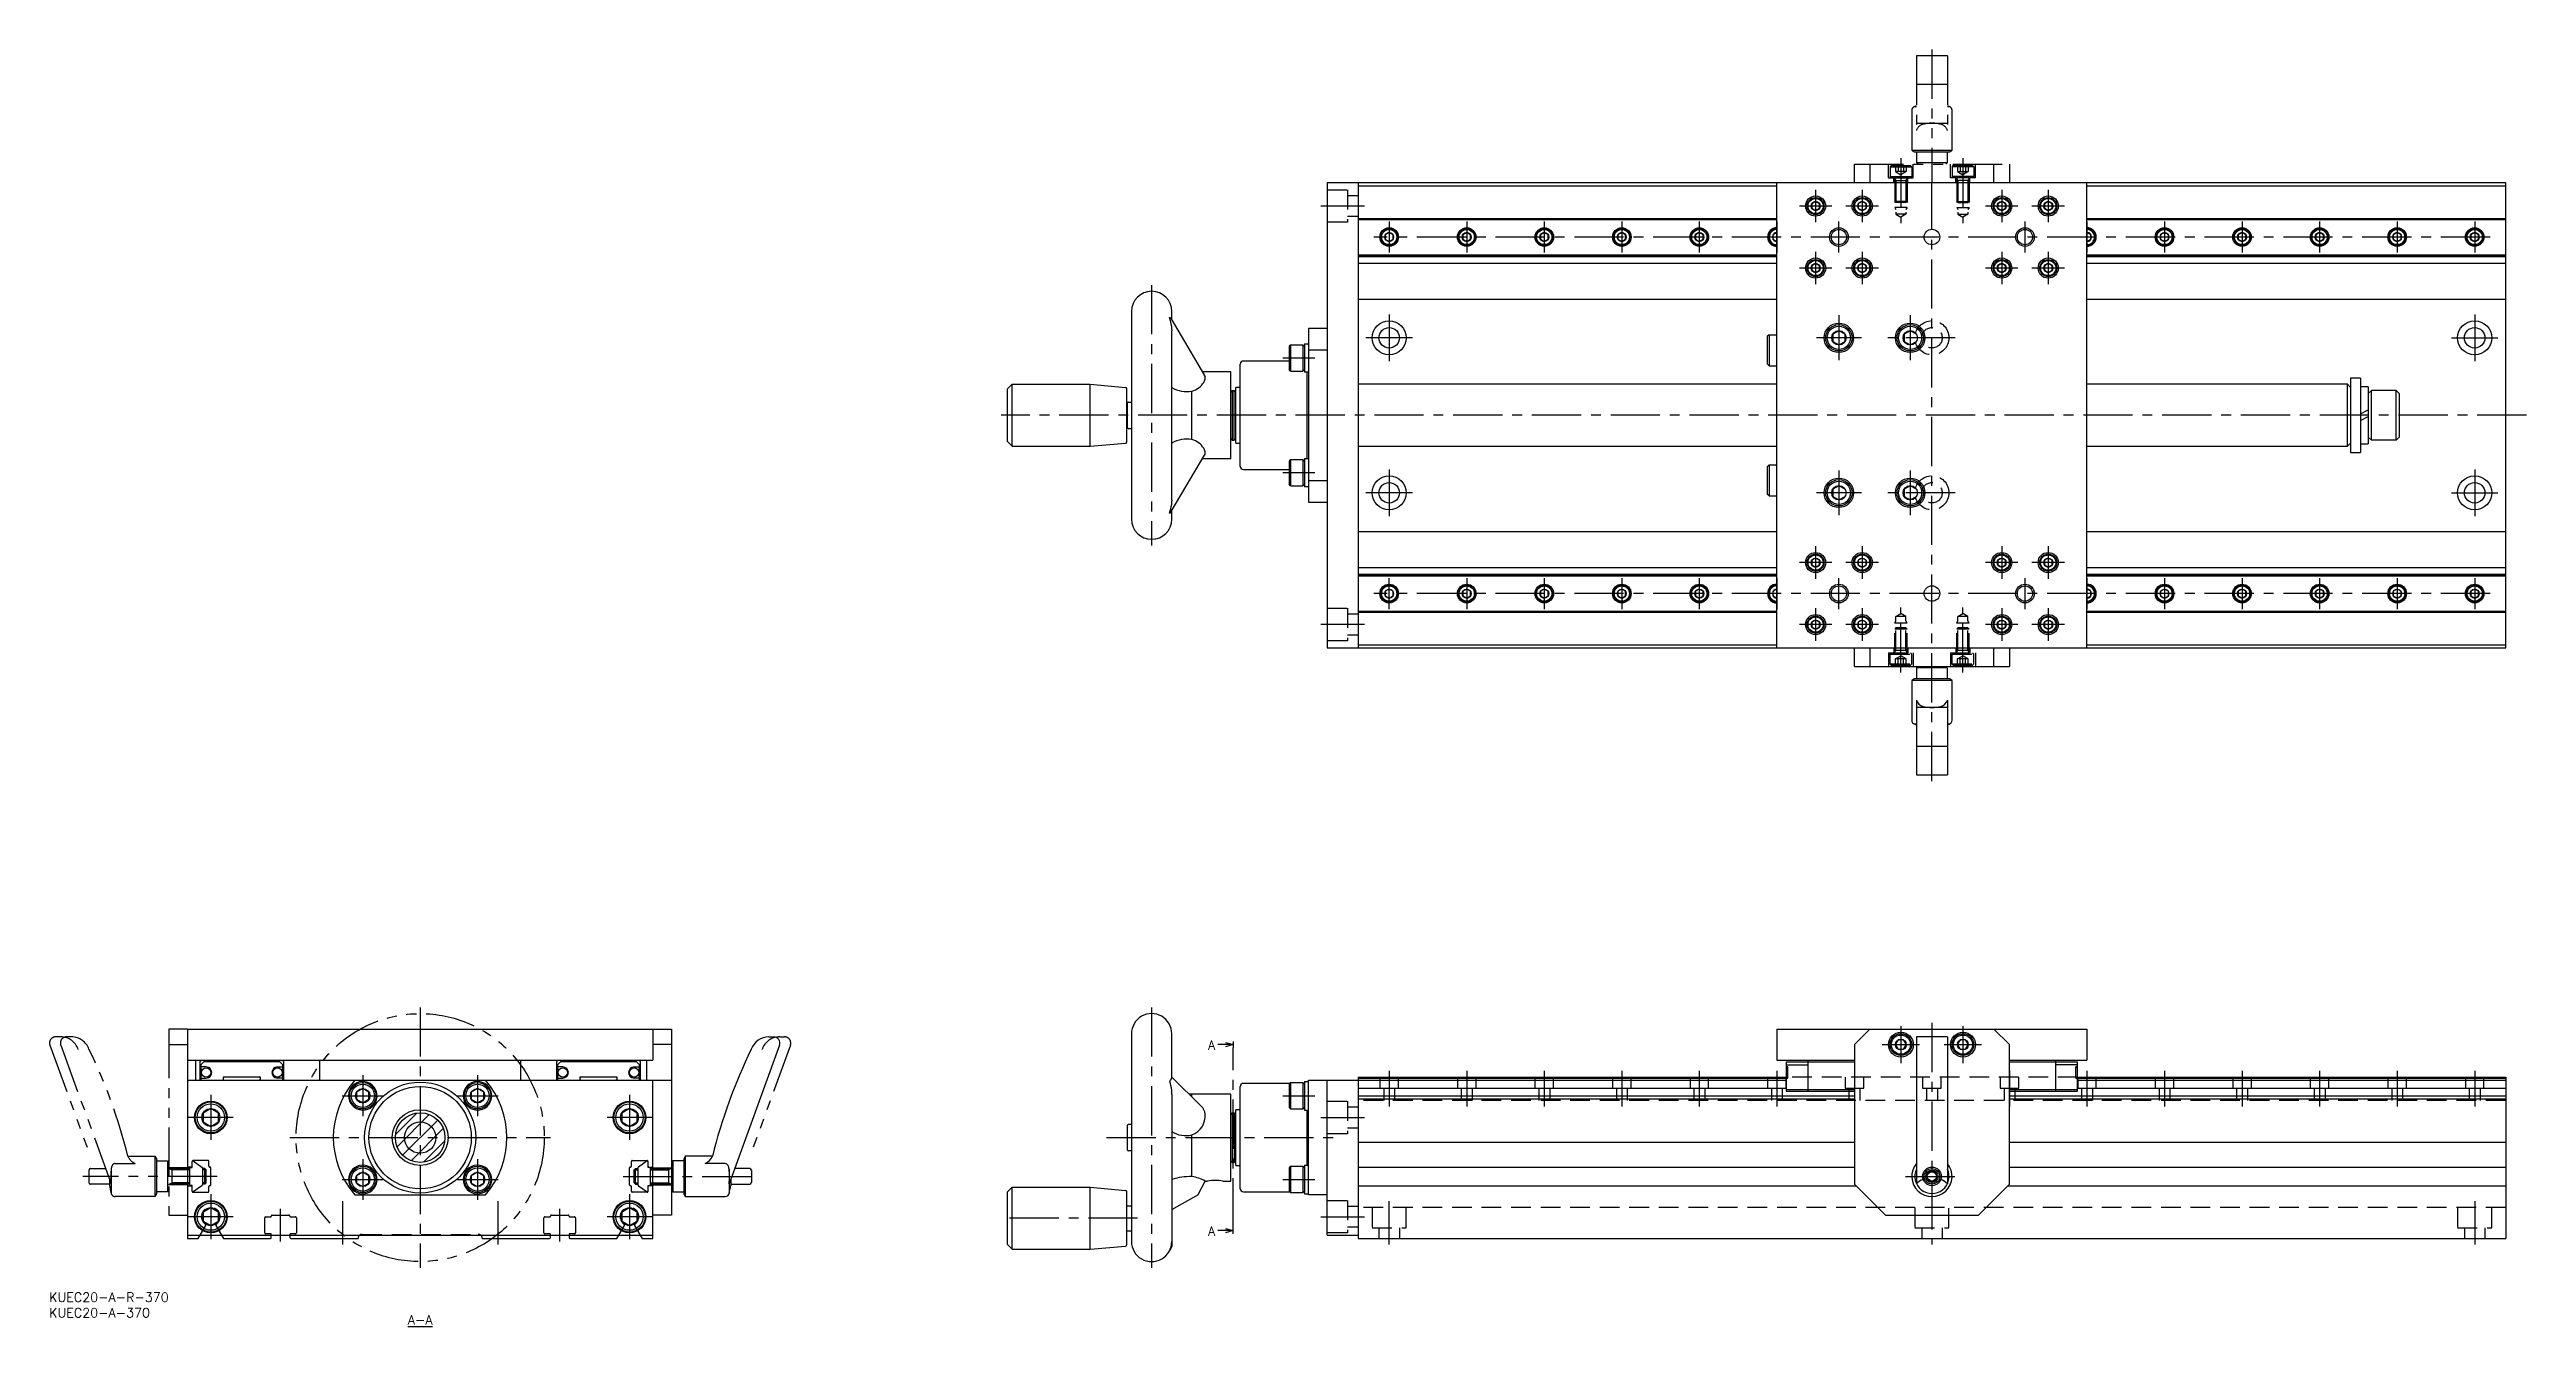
# Model space of a CAD drawing. Extents: x 0 to 799, y -11 to 401.
import ezdxf

# ---------------------------------------------------------------- set-up
doc = ezdxf.new("R2010")
doc.units = 0
doc.header["$LTSCALE"] = 0.5
for name, pattern in [('CENTER', [50.8, 31.75, -6.35, 6.35, -6.35]), ('DASHED', [19.05, 12.7, -6.35]), ('PHANTOM', [63.5, 31.75, -6.35, 6.35, -6.35, 6.35, -6.35])]:
    doc.linetypes.add(name, pattern=pattern)
for name, color, linetype in [('MSM_CENTER', 1, 'CENTER'), ('MSM_CONTINUOUS', 7, 'CONTINUOUS'), ('MSM_DASHED', 4, 'DASHED'), ('MSM_IMAGINARY', 6, 'PHANTOM'), ('MSM_NARROW', 5, 'CONTINUOUS'), ('MSM_PART_NUMBER', 7, 'CONTINUOUS')]:
    doc.layers.add(name, color=color, linetype=linetype)
doc.styles.get("Standard").update_dxf_attribs({"font": 'txt.shx', "height": 3, "bigfont": 'bigfont.shx'})

msp = doc.modelspace()

# ---------------------------------------------------------------- texts
at = {"layer": 'MSM_PART_NUMBER'}
for s, p in [('A', (373.68, 78.35)), ('A', (373.68, 18.35)), ('%%UA-A', (115.63, -10.32))]:
    msp.add_text(s, height=3, dxfattribs=at).set_placement(p)

# ---------------------------------------------------------------- blocks, each defined once
blk = doc.blocks.new('*U2')
at = {"layer": 'MSM_PART_NUMBER'}
blk.add_text('KUEC20-A-R-370', height=3, dxfattribs=at).set_placement((0, -3))
blk = doc.blocks.new('*U3')
at = {"layer": 'MSM_PART_NUMBER'}
blk.add_text('KUEC20-A-370', height=3, dxfattribs=at).set_placement((0, -8))

# ---------------------------------------------------------------- linework, layer by layer
at = {"layer": 'MSM_CENTER'}
for p, q in [((597.08, 366), (597.08, 344.96)), ((617.08, 366), (617.08, 344.96)), ((569.58, 355.75), (569.58, 345.25)), ((584.58, 355.75), (584.58, 345.25)), ((607.08, 165), (607.08, 358)), ((629.58, 355.75), (629.58, 345.25)), ((644.58, 355.75), (644.58, 345.25)), ((424.08, 350.5), (410.08, 350.5)), ((432.08, 345.5), (432.08, 335.5)), ((457.08, 345.5), (457.08, 335.5)), ((482.08, 345.5), (482.08, 335.5)), ((507.08, 345.5), (507.08, 335.5)), ((532.08, 345.5), (532.08, 335.5)), ((557.08, 345.5), (557.08, 335.5)), ((574.83, 350.5), (564.33, 350.5)), ((577.08, 335.5), (577.08, 345.5)), ((589.83, 350.5), (579.33, 350.5)), ((634.83, 350.5), (624.33, 350.5)), ((637.08, 345.5), (637.08, 335.5)), ((649.83, 350.5), (639.33, 350.5)), ((657.08, 345.5), (657.08, 335.5)), ((682.08, 345.5), (682.08, 335.5)), ((707.08, 345.5), (707.08, 335.5)), ((732.08, 345.5), (732.08, 335.5)), ((757.08, 345.5), (757.08, 335.5)), ((782.08, 345.5), (782.08, 335.5)), ((787.08, 340.5), (427.08, 340.5)), ((569.58, 335.75), (569.58, 325.25)), ((584.58, 335.75), (584.58, 325.25)), ((629.58, 335.75), (629.58, 325.25)), ((644.58, 335.75), (644.58, 325.25)), ((574.83, 330.5), (564.33, 330.5)), ((589.83, 330.5), (579.33, 330.5)), ((634.83, 330.5), (624.33, 330.5)), ((649.83, 330.5), (639.33, 330.5)), ((355.48, 325), (355.48, 241)), ((432.08, 315.5), (432.08, 300.5)), ((577.08, 315.25), (577.08, 300.75)), ((600.08, 315.25), (600.08, 300.75)), ((782.08, 315.5), (782.08, 300.5)), ((439.58, 308), (424.58, 308)), ((584.33, 308), (569.83, 308)), ((614.58, 308), (592.83, 308)), ((774.58, 308), (789.58, 308)), ((397.78, 301.5), (408.08, 301.5)), ((798.78, 283), (306.98, 283)), ((397.78, 264.5), (408.08, 264.5)), ((432.08, 265.5), (432.08, 250.5)), ((577.08, 265.25), (577.08, 250.75)), ((600.08, 265.25), (600.08, 250.75)), ((782.08, 265.5), (782.08, 250.5)), ((439.58, 258), (424.58, 258)), ((584.33, 258), (569.83, 258)), ((614.58, 258), (592.83, 258)), ((774.58, 258), (789.58, 258)), ((569.58, 240.75), (569.58, 230.25)), ((584.58, 240.75), (584.58, 230.25)), ((629.58, 240.75), (629.58, 230.25)), ((644.58, 240.75), (644.58, 230.25)), ((574.83, 235.5), (564.33, 235.5)), ((589.83, 235.5), (579.33, 235.5)), ((634.83, 235.5), (624.33, 235.5)), ((649.83, 235.5), (639.33, 235.5)), ((787.08, 225.5), (427.08, 225.5)), ((432.08, 220.5), (432.08, 230.5)), ((457.08, 230.5), (457.08, 220.5)), ((482.08, 230.5), (482.08, 220.5)), ((507.08, 230.5), (507.08, 220.5)), ((532.08, 230.5), (532.08, 220.5)), ((557.08, 230.5), (557.08, 220.5)), ((577.08, 220.5), (577.08, 230.5)), ((637.08, 230.5), (637.08, 220.5)), ((657.08, 230.5), (657.08, 220.5)), ((682.08, 230.5), (682.08, 220.5)), ((707.08, 230.5), (707.08, 220.5)), ((732.08, 230.5), (732.08, 220.5)), ((757.08, 230.5), (757.08, 220.5)), ((782.08, 230.5), (782.08, 220.5)), ((569.58, 220.75), (569.58, 210.25)), ((584.58, 220.75), (584.58, 210.25)), ((597.08, 200), (597.08, 221.03)), ((617.08, 200), (617.08, 221.03)), ((629.58, 220.75), (629.58, 210.25)), ((644.58, 220.75), (644.58, 210.25)), ((424.08, 215.5), (410.08, 215.5)), ((574.83, 215.5), (564.33, 215.5)), ((589.83, 215.5), (579.33, 215.5)), ((634.83, 215.5), (624.33, 215.5)), ((649.83, 215.5), (639.33, 215.5)), ((119.63, 92), (119.63, 8)), ((355.48, 92), (355.48, 7.98)), ((591.08, 80), (603.08, 80)), ((597.08, 86), (597.08, 74)), ((607.08, 87), (607.08, 15.5)), ((611.08, 80), (623.08, 80)), ((617.08, 86), (617.08, 74)), ((381.78, 21), (381.78, 79)), ((101.13, 70.1), (101.13, 56.9)), ((138.13, 70.1), (138.13, 56.9)), ((432.08, 71.5), (432.08, 60)), ((457.08, 71.5), (457.08, 60)), ((482.08, 71.5), (482.08, 60)), ((507.08, 71.5), (507.08, 60)), ((532.08, 71.5), (532.08, 60)), ((557.08, 71.5), (557.08, 60)), ((582.08, 71.5), (582.08, 60)), ((632.08, 71.5), (632.08, 60)), ((657.08, 71.5), (657.08, 60)), ((682.08, 71.5), (682.08, 60)), ((707.08, 71.5), (707.08, 60)), ((732.08, 71.5), (732.08, 60)), ((757.08, 71.5), (757.08, 60)), ((782.08, 71.5), (782.08, 60)), ((59.38, 56.5), (44.88, 56.5)), ((52.13, 63.75), (52.13, 49.25)), ((94.53, 63.5), (107.73, 63.5)), ((131.53, 63.5), (144.73, 63.5)), ((194.38, 56.5), (179.88, 56.5)), ((187.13, 63.75), (187.13, 49.25)), ((397.78, 63.5), (408.08, 63.5)), ((410.08, 56.5), (424.08, 56.5)), ((77.63, 50), (161.63, 50)), ((340.98, 50), (414.08, 50)), ((101.13, 43.1), (101.13, 29.9)), ((138.13, 43.1), (138.13, 29.9)), ((94.53, 36.5), (107.73, 36.5)), ((131.53, 36.5), (144.73, 36.5)), ((185.13, 37.5), (228.43, 37.5)), ((397.78, 36.5), (408.08, 36.5)), ((598.58, 37.5), (615.58, 37.5)), ((59.38, 24.5), (44.88, 24.5)), ((52.13, 31.75), (52.13, 17.25)), ((74.63, 16.5), (74.63, 27)), ((94.63, 29.5), (94.63, 15.5)), ((144.63, 29.5), (144.63, 15.5)), ((164.63, 16.5), (164.63, 27)), ((194.38, 24.5), (179.88, 24.5)), ((187.13, 31.75), (187.13, 17.25)), ((350.98, 23.98), (306.98, 23.98)), ((410.08, 24.5), (424.08, 24.5)), ((432.08, 15.5), (432.08, 29.5)), ((782.08, 29.5), (782.08, 15.5))]:
    msp.add_line(p, q, dxfattribs=at)
at = {"layer": 'MSM_CONTINUOUS'}
for p, q in [((412.08, 358), (412.08, 208)), ((792.08, 358), (412.08, 358)), ((422.08, 358), (422.08, 208)), ((422.08, 357), (557.08, 357)), ((557.08, 208), (557.08, 358)), ((569.58, 351.94), (568.33, 351.22)), ((570.83, 351.22), (569.58, 351.94)), ((584.58, 351.94), (583.33, 351.22)), ((585.83, 351.22), (584.58, 351.94)), ((629.58, 351.94), (628.33, 351.22)), ((630.83, 351.22), (629.58, 351.94)), ((644.58, 351.94), (643.33, 351.22)), ((645.83, 351.22), (644.58, 351.94)), ((657.08, 208), (657.08, 358)), ((657.08, 357), (792.08, 357)), ((792.08, 208), (792.08, 358)), ((422.08, 346.5), (557.08, 346.5)), ((422.08, 346.2), (557.08, 346.2)), ((568.33, 351.22), (568.33, 349.77)), ((568.33, 349.77), (569.58, 349.05)), ((569.58, 349.05), (570.83, 349.77)), ((570.83, 349.77), (570.83, 351.22)), ((583.33, 351.22), (583.33, 349.77)), ((583.33, 349.77), (584.58, 349.05)), ((584.58, 349.05), (585.83, 349.77)), ((585.83, 349.77), (585.83, 351.22)), ((628.33, 351.22), (628.33, 349.77)), ((628.33, 349.77), (629.58, 349.05)), ((629.58, 349.05), (630.83, 349.77)), ((630.83, 349.77), (630.83, 351.22)), ((643.33, 351.22), (643.33, 349.77)), ((643.33, 349.77), (644.58, 349.05)), ((644.58, 349.05), (645.83, 349.77)), ((645.83, 349.77), (645.83, 351.22)), ((657.08, 346.5), (792.08, 346.5)), ((657.08, 346.2), (792.08, 346.2)), ((432.08, 341.94), (430.83, 341.22)), ((430.83, 341.22), (430.83, 339.77)), ((430.83, 339.77), (432.08, 339.05)), ((433.33, 341.22), (432.08, 341.94)), ((432.08, 339.05), (433.33, 339.77)), ((433.33, 339.77), (433.33, 341.22)), ((457.08, 341.94), (455.83, 341.22)), ((455.83, 341.22), (455.83, 339.77)), ((455.83, 339.77), (457.08, 339.05)), ((458.33, 341.22), (457.08, 341.94)), ((457.08, 339.05), (458.33, 339.77)), ((458.33, 339.77), (458.33, 341.22)), ((482.08, 341.94), (480.83, 341.22)), ((480.83, 341.22), (480.83, 339.77)), ((480.83, 339.77), (482.08, 339.05)), ((483.33, 341.22), (482.08, 341.94)), ((482.08, 339.05), (483.33, 339.77)), ((483.33, 339.77), (483.33, 341.22)), ((507.08, 341.94), (505.83, 341.22)), ((505.83, 341.22), (505.83, 339.77)), ((505.83, 339.77), (507.08, 339.05)), ((508.33, 341.22), (507.08, 341.94)), ((507.08, 339.05), (508.33, 339.77)), ((508.33, 339.77), (508.33, 341.22)), ((532.08, 341.94), (530.83, 341.22)), ((530.83, 341.22), (530.83, 339.77)), ((530.83, 339.77), (532.08, 339.05)), ((533.33, 341.22), (532.08, 341.94)), ((532.08, 339.05), (533.33, 339.77)), ((533.33, 339.77), (533.33, 341.22)), ((557.08, 341.94), (555.83, 341.22)), ((555.83, 341.22), (555.83, 339.77)), ((555.83, 339.77), (557.08, 339.05)), ((658.33, 341.22), (657.08, 341.94)), ((657.08, 339.05), (658.33, 339.77)), ((658.33, 339.77), (658.33, 341.22)), ((682.08, 341.94), (680.83, 341.22)), ((680.83, 341.22), (680.83, 339.77)), ((680.83, 339.77), (682.08, 339.05)), ((683.33, 341.22), (682.08, 341.94)), ((682.08, 339.05), (683.33, 339.77)), ((683.33, 339.77), (683.33, 341.22)), ((707.08, 341.94), (705.83, 341.22)), ((705.83, 341.22), (705.83, 339.77)), ((705.83, 339.77), (707.08, 339.05)), ((708.33, 341.22), (707.08, 341.94)), ((707.08, 339.05), (708.33, 339.77)), ((708.33, 339.77), (708.33, 341.22)), ((732.08, 341.94), (730.83, 341.22)), ((730.83, 341.22), (730.83, 339.77)), ((730.83, 339.77), (732.08, 339.05)), ((733.33, 341.22), (732.08, 341.94)), ((732.08, 339.05), (733.33, 339.77)), ((733.33, 339.77), (733.33, 341.22)), ((757.08, 341.94), (755.83, 341.22)), ((755.83, 341.22), (755.83, 339.77)), ((755.83, 339.77), (757.08, 339.05)), ((758.33, 341.22), (757.08, 341.94)), ((757.08, 339.05), (758.33, 339.77)), ((758.33, 339.77), (758.33, 341.22)), ((782.08, 341.94), (780.83, 341.22)), ((780.83, 341.22), (780.83, 339.77)), ((780.83, 339.77), (782.08, 339.05)), ((783.33, 341.22), (782.08, 341.94)), ((782.08, 339.05), (783.33, 339.77)), ((783.33, 339.77), (783.33, 341.22)), ((422.08, 334.79), (557.08, 334.79)), ((422.08, 334.5), (557.08, 334.5)), ((422.08, 334.24), (557.08, 334.24)), ((422.08, 332.12), (557.08, 332.12)), ((569.58, 331.94), (568.33, 331.22)), ((568.33, 331.22), (568.33, 329.77)), ((568.33, 329.77), (569.58, 329.05)), ((570.83, 331.22), (569.58, 331.94)), ((569.58, 329.05), (570.83, 329.77)), ((570.83, 329.77), (570.83, 331.22)), ((584.58, 331.94), (583.33, 331.22)), ((583.33, 331.22), (583.33, 329.77)), ((583.33, 329.77), (584.58, 329.05)), ((585.83, 331.22), (584.58, 331.94)), ((584.58, 329.05), (585.83, 329.77)), ((585.83, 329.77), (585.83, 331.22)), ((629.58, 331.94), (628.33, 331.22)), ((628.33, 331.22), (628.33, 329.77)), ((628.33, 329.77), (629.58, 329.05)), ((630.83, 331.22), (629.58, 331.94)), ((629.58, 329.05), (630.83, 329.77)), ((630.83, 329.77), (630.83, 331.22)), ((644.58, 331.94), (643.33, 331.22)), ((643.33, 331.22), (643.33, 329.77)), ((643.33, 329.77), (644.58, 329.05)), ((645.83, 331.22), (644.58, 331.94)), ((644.58, 329.05), (645.83, 329.77)), ((645.83, 329.77), (645.83, 331.22)), ((657.08, 334.79), (792.08, 334.79)), ((657.08, 334.5), (792.08, 334.5)), ((657.08, 334.24), (792.08, 334.24)), ((657.08, 332.12), (792.08, 332.12)), ((422.08, 320.5), (557.08, 320.5)), ((657.08, 320.5), (792.08, 320.5)), ((348.98, 316.5), (348.98, 249.5)), ((361.81, 314.07), (372.58, 295.86)), ((361.98, 313.79), (361.98, 316.5)), ((361.98, 310.27), (361.97, 310.28)), ((361.98, 255.72), (361.98, 310.27)), ((400.28, 305.75), (399.78, 305.25)), ((399.78, 305.25), (399.78, 297.75)), ((400.28, 305.75), (400.28, 297.25)), ((400.28, 305.75), (404.28, 305.75)), ((404.28, 305.75), (404.78, 305.25)), ((404.28, 305.75), (404.28, 297.25)), ((404.78, 306.1), (406.08, 306.1)), ((404.78, 306.1), (404.78, 296.9)), ((412.08, 311), (406.08, 311)), ((406.08, 311), (406.08, 255)), ((412.08, 304.01), (406.08, 304.01)), ((554.58, 309), (553.98, 308.4)), ((553.98, 308.4), (553.98, 299.6)), ((554.58, 309), (554.58, 299)), ((554.58, 309), (557.08, 309)), ((577.08, 310.3), (575.08, 309.15)), ((575.08, 309.15), (575.08, 306.84)), ((575.08, 306.84), (577.08, 305.69)), ((579.08, 309.15), (577.08, 310.3)), ((577.08, 305.69), (579.08, 306.84)), ((579.08, 306.84), (579.08, 309.15)), ((600.08, 310.3), (598.08, 309.15)), ((598.08, 309.15), (598.08, 306.84)), ((598.08, 306.84), (600.08, 305.69)), ((602.08, 309.15), (600.08, 310.3)), ((600.08, 305.69), (602.08, 306.84)), ((380.98, 297), (371.92, 297)), ((380.98, 269), (380.98, 297)), ((384.08, 266.5), (384.08, 299.5)), ((399.78, 300.5), (385.08, 300.5)), ((400.28, 297.25), (399.78, 297.75)), ((400.28, 297.25), (404.28, 297.25)), ((404.28, 297.25), (404.78, 297.75)), ((406.08, 296.9), (404.78, 296.9)), ((405.68, 269.1), (405.68, 296.9)), ((554.58, 299), (553.98, 299.6)), ((554.58, 299), (557.08, 299)), ((308.98, 291.5), (310.48, 293)), ((308.98, 274.5), (308.98, 291.5)), ((310.48, 273), (310.48, 293)), ((310.48, 293), (335.65, 293)), ((335.65, 273), (335.65, 293)), ((335.65, 293), (347.02, 292)), ((347.48, 274.49), (347.48, 291.5)), ((368.48, 275.2), (368.48, 290.79)), ((381.48, 291), (380.98, 290.5)), ((381.48, 291), (381.48, 275)), ((381.48, 291), (382.08, 291)), ((382.08, 275), (382.08, 291)), ((382.08, 291), (382.58, 290.5)), ((384.08, 292), (382.58, 292)), ((382.58, 274), (382.58, 292)), ((557.08, 293), (422.08, 293)), ((741.08, 293), (657.08, 293)), ((742.08, 292), (741.08, 293)), ((741.08, 273), (741.08, 293)), ((745.28, 295), (742.08, 295)), ((742.08, 295), (742.08, 271)), ((745.28, 295), (745.28, 271)), ((747.78, 292.2), (745.28, 292.2)), ((747.78, 292.2), (747.78, 273.8)), ((748.78, 291), (747.78, 290)), ((756.78, 291), (748.78, 291)), ((748.78, 275), (748.78, 291)), ((756.78, 275), (756.78, 291)), ((756.78, 291), (757.78, 290)), ((757.78, 290), (757.78, 276)), ((347.68, 287), (347.48, 287)), ((347.68, 279), (347.68, 287)), ((347.93, 287.25), (348.98, 287.25)), ((745.28, 283.51), (747.78, 284.79)), ((745.28, 281.29), (747.78, 282.57)), ((308.98, 274.5), (310.48, 273)), ((310.48, 273), (335.65, 273)), ((335.65, 273), (347.02, 273.99)), ((347.68, 279), (347.48, 279)), ((347.93, 278.75), (348.98, 278.75)), ((381.48, 275), (380.98, 275.5)), ((381.48, 275), (382.08, 275)), ((382.08, 275), (382.58, 275.5)), ((382.58, 274), (384.08, 274)), ((422.08, 273), (557.08, 273)), ((657.08, 273), (741.08, 273)), ((741.08, 273), (742.08, 274)), ((745.28, 273.8), (747.78, 273.8)), ((748.78, 275), (747.78, 276)), ((756.78, 275), (748.78, 275)), ((756.78, 275), (757.78, 276)), ((361.81, 251.92), (372.58, 270.13)), ((380.98, 269), (371.92, 269)), ((385.08, 265.5), (399.78, 265.5)), ((400.28, 268.75), (399.78, 268.25)), ((399.78, 268.25), (399.78, 260.75)), ((400.28, 268.75), (400.28, 260.25)), ((400.28, 268.75), (404.28, 268.75)), ((404.28, 268.75), (404.78, 268.25)), ((404.28, 268.75), (404.28, 260.25)), ((404.78, 269.1), (406.08, 269.1)), ((404.78, 269.1), (404.78, 259.9)), ((554.58, 267), (553.98, 266.4)), ((553.98, 266.4), (553.98, 257.6)), ((554.58, 267), (554.58, 257)), ((554.58, 267), (557.08, 267)), ((742.08, 271), (745.28, 271)), ((361.98, 255.72), (361.97, 255.71)), ((400.28, 260.25), (399.78, 260.75)), ((400.28, 260.25), (404.28, 260.25)), ((404.28, 260.25), (404.78, 260.75)), ((406.08, 259.9), (404.78, 259.9)), ((406.08, 261.98), (412.08, 261.98)), ((554.58, 257), (553.98, 257.6)), ((554.58, 257), (557.08, 257)), ((577.08, 260.3), (575.08, 259.15)), ((575.08, 259.15), (575.08, 256.84)), ((575.08, 256.84), (577.08, 255.69)), ((579.08, 259.15), (577.08, 260.3)), ((577.08, 255.69), (579.08, 256.84)), ((600.08, 260.3), (598.08, 259.15)), ((598.08, 259.15), (598.08, 256.84)), ((598.08, 256.84), (600.08, 255.69)), ((602.08, 259.15), (600.08, 260.3)), ((600.08, 255.69), (602.08, 256.84)), ((361.98, 249.5), (361.98, 252.2)), ((406.08, 255), (412.08, 255)), ((422.08, 245.5), (557.08, 245.5)), ((657.08, 245.5), (792.08, 245.5)), ((422.08, 233.87), (557.08, 233.87)), ((422.08, 231.75), (557.08, 231.75)), ((569.58, 236.94), (568.33, 236.22)), ((568.33, 236.22), (568.33, 234.77)), ((568.33, 234.77), (569.58, 234.05)), ((570.83, 236.22), (569.58, 236.94)), ((569.58, 234.05), (570.83, 234.77)), ((570.83, 234.77), (570.83, 236.22)), ((584.58, 236.94), (583.33, 236.22)), ((583.33, 236.22), (583.33, 234.77)), ((583.33, 234.77), (584.58, 234.05)), ((585.83, 236.22), (584.58, 236.94)), ((584.58, 234.05), (585.83, 234.77)), ((585.83, 234.77), (585.83, 236.22)), ((629.58, 236.94), (628.33, 236.22)), ((628.33, 236.22), (628.33, 234.77)), ((628.33, 234.77), (629.58, 234.05)), ((630.83, 236.22), (629.58, 236.94)), ((629.58, 234.05), (630.83, 234.77)), ((630.83, 234.77), (630.83, 236.22)), ((644.58, 236.94), (643.33, 236.22)), ((643.33, 236.22), (643.33, 234.77)), ((643.33, 234.77), (644.58, 234.05)), ((645.83, 236.22), (644.58, 236.94)), ((644.58, 234.05), (645.83, 234.77)), ((645.83, 234.77), (645.83, 236.22)), ((657.08, 233.87), (792.08, 233.87)), ((657.08, 231.75), (792.08, 231.75)), ((422.08, 231.5), (557.08, 231.5)), ((422.08, 231.2), (557.08, 231.2)), ((432.08, 226.94), (430.83, 226.22)), ((430.83, 226.22), (430.83, 224.77)), ((430.83, 224.77), (432.08, 224.05)), ((433.33, 226.22), (432.08, 226.94)), ((432.08, 224.05), (433.33, 224.77)), ((433.33, 224.77), (433.33, 226.22)), ((457.08, 226.94), (455.83, 226.22)), ((455.83, 226.22), (455.83, 224.77)), ((455.83, 224.77), (457.08, 224.05)), ((458.33, 226.22), (457.08, 226.94)), ((457.08, 224.05), (458.33, 224.77)), ((458.33, 224.77), (458.33, 226.22)), ((482.08, 226.94), (480.83, 226.22)), ((480.83, 226.22), (480.83, 224.77)), ((480.83, 224.77), (482.08, 224.05)), ((483.33, 226.22), (482.08, 226.94)), ((482.08, 224.05), (483.33, 224.77)), ((483.33, 224.77), (483.33, 226.22)), ((507.08, 226.94), (505.83, 226.22)), ((505.83, 226.22), (505.83, 224.77)), ((505.83, 224.77), (507.08, 224.05)), ((508.33, 226.22), (507.08, 226.94)), ((507.08, 224.05), (508.33, 224.77)), ((508.33, 224.77), (508.33, 226.22)), ((532.08, 226.94), (530.83, 226.22)), ((530.83, 226.22), (530.83, 224.77)), ((530.83, 224.77), (532.08, 224.05)), ((533.33, 226.22), (532.08, 226.94)), ((532.08, 224.05), (533.33, 224.77)), ((533.33, 224.77), (533.33, 226.22)), ((557.08, 226.94), (555.83, 226.22)), ((555.83, 226.22), (555.83, 224.77)), ((555.83, 224.77), (557.08, 224.05)), ((657.08, 231.5), (792.08, 231.5)), ((657.08, 231.2), (792.08, 231.2)), ((658.33, 226.22), (657.08, 226.94)), ((657.08, 224.05), (658.33, 224.77)), ((658.33, 224.77), (658.33, 226.22)), ((682.08, 226.94), (680.83, 226.22)), ((680.83, 226.22), (680.83, 224.77)), ((680.83, 224.77), (682.08, 224.05)), ((683.33, 226.22), (682.08, 226.94)), ((682.08, 224.05), (683.33, 224.77)), ((683.33, 224.77), (683.33, 226.22)), ((707.08, 226.94), (705.83, 226.22)), ((705.83, 226.22), (705.83, 224.77)), ((705.83, 224.77), (707.08, 224.05)), ((708.33, 226.22), (707.08, 226.94)), ((707.08, 224.05), (708.33, 224.77)), ((708.33, 224.77), (708.33, 226.22)), ((732.08, 226.94), (730.83, 226.22)), ((730.83, 226.22), (730.83, 224.77)), ((730.83, 224.77), (732.08, 224.05)), ((733.33, 226.22), (732.08, 226.94)), ((732.08, 224.05), (733.33, 224.77)), ((733.33, 224.77), (733.33, 226.22)), ((757.08, 226.94), (755.83, 226.22)), ((755.83, 226.22), (755.83, 224.77)), ((755.83, 224.77), (757.08, 224.05)), ((758.33, 226.22), (757.08, 226.94)), ((757.08, 224.05), (758.33, 224.77)), ((758.33, 224.77), (758.33, 226.22)), ((782.08, 226.94), (780.83, 226.22)), ((780.83, 226.22), (780.83, 224.77)), ((780.83, 224.77), (782.08, 224.05)), ((783.33, 226.22), (782.08, 226.94)), ((782.08, 224.05), (783.33, 224.77)), ((783.33, 224.77), (783.33, 226.22)), ((422.08, 219.79), (557.08, 219.79)), ((422.08, 219.5), (557.08, 219.5)), ((569.58, 216.94), (568.33, 216.22)), ((568.33, 216.22), (568.33, 214.77)), ((570.83, 216.22), (569.58, 216.94)), ((570.83, 214.77), (570.83, 216.22)), ((584.58, 216.94), (583.33, 216.22)), ((583.33, 216.22), (583.33, 214.77)), ((585.83, 216.22), (584.58, 216.94)), ((585.83, 214.77), (585.83, 216.22)), ((629.58, 216.94), (628.33, 216.22)), ((628.33, 216.22), (628.33, 214.77)), ((630.83, 216.22), (629.58, 216.94)), ((630.83, 214.77), (630.83, 216.22)), ((644.58, 216.94), (643.33, 216.22)), ((643.33, 216.22), (643.33, 214.77)), ((645.83, 216.22), (644.58, 216.94)), ((645.83, 214.77), (645.83, 216.22)), ((657.08, 219.79), (792.08, 219.79)), ((657.08, 219.5), (792.08, 219.5)), ((412.08, 208), (792.08, 208)), ((422.08, 209), (557.08, 209)), ((568.33, 214.77), (569.58, 214.05)), ((569.58, 214.05), (570.83, 214.77)), ((582.08, 202), (582.08, 208)), ((583.33, 214.77), (584.58, 214.05)), ((584.58, 214.05), (585.83, 214.77)), ((587.08, 208), (587.08, 202)), ((627.08, 202), (627.08, 208)), ((628.33, 214.77), (629.58, 214.05)), ((629.58, 214.05), (630.83, 214.77)), ((632.08, 208), (632.08, 202)), ((643.33, 214.77), (644.58, 214.05)), ((644.58, 214.05), (645.83, 214.77)), ((657.08, 209), (792.08, 209)), ((582.08, 202), (632.08, 202)), ((602.58, 202), (602.08, 201.5)), ((602.08, 201.5), (602.08, 198)), ((612.08, 201.5), (602.08, 201.5)), ((612.08, 201.5), (611.58, 202)), ((612.08, 198), (612.08, 201.5)), ((601.45, 198), (600.58, 197.5)), ((600.58, 197.5), (600.58, 184.63)), ((613.58, 197.5), (600.58, 197.5)), ((612.71, 198), (601.45, 198)), ((613.58, 197.5), (612.71, 198)), ((613.58, 184.63), (613.58, 197.5)), ((602.08, 191.14), (602.08, 167)), ((612.08, 188.78), (602.08, 188.78)), ((612.08, 191.14), (612.08, 167)), ((602.08, 183.37), (601.55, 183.37)), ((602.08, 176.22), (612.08, 176.22)), ((612.61, 183.37), (612.08, 183.37)), ((602.08, 167), (612.08, 167)), ((355.48, 90), (355.48, 90)), ((44.63, 85), (200.63, 85)), ((44.63, 85), (44.63, 75)), ((194.63, 85), (194.63, 75)), ((200.63, 80), (194.63, 80)), ((200.63, 85), (200.63, 25)), ((232.05, 82.5), (233.63, 82.5)), ((348.98, 83.5), (348.98, 16.5)), ((361.98, 69.47), (361.98, 83.5)), ((557.08, 85), (557.08, 75)), ((557.08, 85), (657.08, 85)), ((587.08, 85), (582.08, 80)), ((582.08, 80), (582.08, 35)), ((596.21, 81.5), (595.35, 80)), ((595.35, 80), (596.21, 78.5)), ((597.95, 81.5), (596.21, 81.5)), ((598.81, 80), (597.95, 81.5)), ((597.95, 78.5), (598.81, 80)), ((612.08, 82.5), (602.08, 82.5)), ((602.08, 82.5), (602.08, 35.14)), ((612.08, 82.5), (612.08, 35.14)), ((616.21, 81.5), (615.35, 80)), ((615.35, 80), (616.21, 78.5)), ((617.95, 81.5), (616.21, 81.5)), ((618.81, 80), (617.95, 81.5)), ((617.95, 78.5), (618.81, 80)), ((632.08, 80), (627.08, 85)), ((632.08, 35), (632.08, 80)), ((657.08, 85), (657.08, 75)), ((44.63, 75), (194.63, 75)), ((47.22, 75), (47.22, 68.5)), ((49.13, 75), (48.63, 74.5)), ((48.63, 74.5), (48.63, 68.5)), ((49.88, 74.5), (48.88, 73.5)), ((48.88, 73.5), (48.88, 68.5)), ((50.63, 72.8), (48.88, 72.8)), ((74.38, 74.5), (49.88, 74.5)), ((56.38, 74.5), (55.88, 75)), ((68.38, 75), (67.88, 74.5)), ((73.63, 72.8), (75.38, 72.8)), ((75.38, 73.5), (74.38, 74.5)), ((75.63, 74.5), (75.13, 75)), ((75.38, 68.5), (75.38, 73.5)), ((75.63, 68.5), (75.63, 74.5)), ((87.13, 75), (87.13, 68.5)), ((152.13, 68.5), (152.13, 75)), ((164.13, 75), (163.63, 74.5)), ((163.63, 74.5), (163.63, 68.5)), ((164.88, 74.5), (163.88, 73.5)), ((163.88, 73.5), (163.88, 68.5)), ((165.63, 72.8), (163.88, 72.8)), ((189.38, 74.5), (164.88, 74.5)), ((171.38, 74.5), (170.88, 75)), ((183.38, 75), (182.88, 74.5)), ((188.63, 72.8), (190.38, 72.8)), ((190.38, 73.5), (189.38, 74.5)), ((190.63, 74.5), (190.13, 75)), ((190.38, 68.5), (190.38, 73.5)), ((190.63, 68.5), (190.63, 74.5)), ((192.63, 75), (192.63, 68.5)), ((235.51, 79.82), (219.25, 35.14)), ((557.08, 75), (582.08, 75)), ((560.13, 74.5), (582.08, 74.5)), ((560.13, 74.5), (560.13, 65)), ((560.13, 73.5), (567.13, 73.5)), ((560.63, 72.8), (560.13, 72.8)), ((560.63, 72.5), (560.13, 72.5)), ((560.63, 69.2), (560.63, 72.8)), ((567.13, 65), (567.13, 75)), ((596.21, 78.5), (597.95, 78.5)), ((616.21, 78.5), (617.95, 78.5)), ((632.08, 75), (657.08, 75)), ((632.08, 74.5), (654.03, 74.5)), ((647.03, 65), (647.03, 75)), ((654.03, 73.5), (647.03, 73.5)), ((654.03, 72.8), (653.53, 72.8)), ((653.53, 69.2), (653.53, 72.8)), ((654.03, 72.5), (653.53, 72.5)), ((654.03, 65), (654.03, 74.5)), ((44.63, 68.5), (44.63, 17.5)), ((44.63, 68.5), (200.63, 68.5)), ((48.88, 69.2), (50.63, 69.2)), ((68.13, 69.5), (56.13, 69.5)), ((56.13, 69.5), (56.13, 68.55)), ((56.43, 69.5), (56.13, 69.2)), ((56.13, 68.55), (56.49, 68.5)), ((68.13, 69.2), (67.83, 69.5)), ((68.13, 68.55), (68.13, 69.5)), ((75.38, 69.2), (73.63, 69.2)), ((101.13, 65.81), (99.13, 64.65)), ((99.13, 64.65), (99.13, 62.35)), ((103.13, 64.65), (101.13, 65.81)), ((103.13, 62.35), (103.13, 64.65)), ((138.13, 65.81), (136.13, 64.65)), ((136.13, 64.65), (136.13, 62.35)), ((140.13, 64.65), (138.13, 65.81)), ((140.13, 62.35), (140.13, 64.65)), ((163.88, 69.2), (165.63, 69.2)), ((183.13, 69.5), (171.13, 69.5)), ((171.43, 69.5), (171.13, 69.2)), ((171.13, 69.5), (171.13, 68.55)), ((183.13, 69.2), (182.83, 69.5)), ((183.13, 68.55), (183.13, 69.5)), ((190.38, 69.2), (188.63, 69.2)), ((194.63, 17.5), (194.63, 68.5)), ((361.98, 69.47), (371.5, 60.18)), ((361.98, 63.89), (361.98, 14.91)), ((368.48, 63.98), (367.52, 64.06)), ((368.48, 63.13), (368.48, 63.98)), ((380.98, 63.98), (368.48, 63.98)), ((380.98, 35.98), (380.98, 63.98)), ((384.08, 33.5), (384.08, 66.5)), ((400.03, 67.5), (385.08, 67.5)), ((400.28, 67.75), (399.78, 67.25)), ((399.78, 67.25), (399.78, 59.75)), ((400.28, 67.75), (400.28, 59.25)), ((400.28, 67.75), (404.28, 67.75)), ((404.28, 67.75), (404.78, 67.25)), ((404.28, 67.75), (404.28, 59.25)), ((404.78, 68.1), (406.08, 68.1)), ((404.78, 68.1), (404.78, 58.9)), ((406.08, 68.5), (422.08, 68.5)), ((406.08, 31.5), (406.08, 68.5)), ((412.08, 18.5), (412.08, 68.5)), ((422.08, 69.5), (560.63, 69.5)), ((422.08, 69.5), (422.08, 17.5)), ((422.08, 69.2), (560.13, 69.2)), ((422.08, 68.55), (560.13, 68.55)), ((422.08, 65.95), (560.13, 65.95)), ((560.13, 69.2), (560.63, 69.2)), ((560.13, 65.5), (582.08, 65.5)), ((560.13, 65), (582.08, 65)), ((632.08, 65.5), (654.03, 65.5)), ((632.08, 65), (654.03, 65)), ((653.53, 69.5), (792.08, 69.5)), ((653.53, 69.2), (654.03, 69.2)), ((654.03, 69.2), (792.08, 69.2)), ((654.03, 68.55), (792.08, 68.55)), ((654.03, 65.95), (792.08, 65.95)), ((792.08, 69.5), (792.08, 17.5)), ((52.13, 59.39), (49.63, 57.94)), ((49.63, 57.94), (49.63, 55.06)), ((54.63, 57.94), (52.13, 59.39)), ((54.63, 55.06), (54.63, 57.94)), ((99.13, 62.35), (101.13, 61.19)), ((101.13, 61.19), (103.13, 62.35)), ((105.37, 63.83), (105.71, 63.86)), ((105.37, 63.17), (105.71, 63.14)), ((136.13, 62.35), (138.13, 61.19)), ((138.13, 61.19), (140.13, 62.35)), ((142.37, 63.83), (142.71, 63.86)), ((142.37, 63.17), (142.71, 63.14)), ((187.13, 59.39), (184.63, 57.94)), ((184.63, 57.94), (184.63, 55.06)), ((189.63, 57.94), (187.13, 59.39)), ((189.63, 55.06), (189.63, 57.94)), ((381.48, 58), (380.98, 57.5)), ((381.48, 58), (381.48, 42)), ((381.48, 58), (382.08, 58)), ((382.08, 58), (382.08, 42)), ((382.08, 58), (382.58, 57.5)), ((384.08, 59), (382.58, 59)), ((382.58, 41), (382.58, 59)), ((400.28, 59.25), (399.78, 59.75)), ((400.28, 59.25), (404.28, 59.25)), ((404.28, 59.25), (404.78, 59.75)), ((404.78, 58.9), (406.08, 58.9)), ((405.68, 41.1), (405.68, 58.9)), ((422.08, 63.5), (582.08, 63.5)), ((422.08, 62.49), (582.08, 62.49)), ((632.08, 63.5), (792.08, 63.5)), ((632.08, 62.49), (792.08, 62.49)), ((49.63, 55.06), (52.13, 53.61)), ((52.13, 53.61), (54.63, 55.06)), ((184.63, 55.06), (187.13, 53.61)), ((187.13, 53.61), (189.63, 55.06)), ((347.68, 45.98), (347.68, 54)), ((348.98, 54.25), (347.93, 54.25)), ((368.48, 37.41), (368.48, 50.91)), ((422.08, 48.5), (582.08, 48.5)), ((632.08, 48.5), (792.08, 48.5)), ((201.13, 42.5), (200.63, 42)), ((204.63, 42.5), (201.13, 42.5)), ((201.13, 42.5), (201.13, 32.5)), ((205.13, 44), (204.63, 43.13)), ((204.63, 43.13), (204.63, 31.87)), ((213.82, 44), (205.13, 44)), ((205.13, 44), (205.13, 31)), ((217.99, 41.65), (211.48, 41.65)), ((225.93, 40), (221.02, 40)), ((348.98, 45.73), (347.93, 45.73)), ((381.48, 42), (380.98, 42.5)), ((381.48, 42), (382.08, 42)), ((382.08, 42), (382.58, 42.5)), ((382.58, 41), (384.08, 41)), ((400.28, 40.75), (399.78, 40.25)), ((399.78, 40.25), (399.78, 32.75)), ((400.28, 40.75), (400.28, 32.25)), ((400.28, 40.75), (404.28, 40.75)), ((404.28, 40.75), (404.78, 40.25)), ((404.28, 40.75), (404.28, 32.25)), ((404.78, 41.1), (406.08, 41.1)), ((404.78, 41.1), (404.78, 31.9)), ((422.08, 40.5), (582.08, 40.5)), ((632.08, 40.5), (792.08, 40.5)), ((101.13, 38.81), (99.13, 37.65)), ((99.13, 37.65), (99.13, 35.35)), ((99.13, 35.35), (101.13, 34.19)), ((103.13, 37.65), (101.13, 38.81)), ((101.13, 34.19), (103.13, 35.35)), ((103.13, 35.35), (103.13, 37.65)), ((105.37, 36.83), (105.71, 36.86)), ((105.37, 36.17), (105.71, 36.14)), ((138.13, 38.81), (136.13, 37.65)), ((136.13, 37.65), (136.13, 35.35)), ((136.13, 35.35), (138.13, 34.19)), ((140.13, 37.65), (138.13, 38.81)), ((138.13, 34.19), (140.13, 35.35)), ((140.13, 35.35), (140.13, 37.65)), ((142.37, 36.83), (142.71, 36.86)), ((142.37, 36.17), (142.71, 36.14)), ((200.63, 33), (201.13, 32.5)), ((201.13, 32.5), (204.63, 32.5)), ((219.25, 39.86), (219.25, 31.97)), ((219.75, 36.52), (219.75, 34.5)), ((219.75, 35), (225.93, 35)), ((226.43, 39.5), (226.43, 35.5)), ((308.98, 32.48), (310.48, 33.98)), ((308.98, 15.48), (308.98, 32.48)), ((310.48, 13.98), (310.48, 33.98)), ((310.48, 33.98), (335.65, 33.98)), ((335.65, 13.98), (335.65, 33.98)), ((335.65, 33.98), (347.02, 32.98)), ((347.48, 15.47), (347.48, 32.48)), ((370.54, 31.61), (372.78, 35.98)), ((372.78, 35.98), (373.5, 35.98)), ((378.47, 35.98), (380.98, 35.98)), ((385.08, 32.5), (400.03, 32.5)), ((400.28, 32.25), (399.78, 32.75)), ((400.28, 32.25), (404.28, 32.25)), ((404.28, 32.25), (404.78, 32.75)), ((422.08, 34.5), (582.58, 34.5)), ((582.08, 35), (592.08, 25)), ((606.21, 39), (605.35, 37.5)), ((605.35, 37.5), (606.21, 36)), ((607.95, 39), (606.21, 39)), ((606.21, 36), (607.95, 36)), ((608.81, 37.5), (607.95, 39)), ((607.95, 36), (608.81, 37.5)), ((622.08, 25), (632.08, 35)), ((631.58, 34.5), (792.08, 34.5)), ((52.13, 27.39), (49.63, 25.94)), ((49.63, 25.94), (49.63, 23.06)), ((54.63, 25.94), (52.13, 27.39)), ((54.63, 23.06), (54.63, 25.94)), ((98.61, 31.5), (140.65, 31.5)), ((187.13, 27.39), (184.63, 25.94)), ((184.63, 25.94), (184.63, 23.06)), ((189.63, 25.94), (187.13, 27.39)), ((189.63, 23.06), (189.63, 25.94)), ((200.63, 25), (194.63, 25)), ((204.63, 31.87), (205.13, 31)), ((205.13, 31), (217.99, 31)), ((347.48, 27.98), (348.98, 27.98)), ((361.98, 26.81), (370.56, 31.65)), ((404.78, 31.9), (406.08, 31.9)), ((412.08, 31.5), (406.08, 31.5)), ((592.08, 25), (622.08, 25)), ((44.63, 18.5), (194.63, 18.5)), ((44.63, 17.5), (48.09, 17.5)), ((48.09, 17.5), (48.66, 18.5)), ((49.63, 23.06), (52.13, 21.61)), ((52.13, 21.61), (54.63, 23.06)), ((55.59, 18.5), (56.17, 17.5)), ((56.17, 17.5), (71.33, 17.5)), ((71.63, 17.8), (71.63, 18.5)), ((77.63, 18.5), (77.63, 17.8)), ((77.93, 17.5), (99.63, 17.5)), ((139.63, 17.5), (161.33, 17.5)), ((161.63, 17.8), (161.63, 18.5)), ((167.63, 18.5), (167.63, 17.8)), ((167.93, 17.5), (183.09, 17.5)), ((183.09, 17.5), (183.66, 18.5)), ((184.63, 23.06), (187.13, 21.61)), ((187.13, 21.61), (189.63, 23.06)), ((190.59, 18.5), (191.17, 17.5)), ((191.17, 17.5), (194.63, 17.5)), ((347.48, 19.98), (348.98, 19.98)), ((412.08, 18.5), (422.08, 18.5)), ((422.08, 17.5), (792.08, 17.5)), ((308.98, 15.48), (310.48, 13.98)), ((310.48, 13.98), (335.65, 13.98)), ((335.65, 13.98), (347.02, 14.97)), ((355.48, 10), (355.48, 10)), ((361.98, 14.91), (361.27, 13.51))]:
    msp.add_line(p, q, dxfattribs=at)
for centre, radius in [((569.58, 350.5), 3.25), ((569.58, 350.5), 2.75), ((569.58, 350.5), 2.45), ((569.58, 350.5), 1.44), ((584.58, 350.5), 3.25), ((584.58, 350.5), 2.75), ((584.58, 350.5), 2.45), ((584.58, 350.5), 1.44), ((629.58, 350.5), 3.25), ((629.58, 350.5), 2.75), ((629.58, 350.5), 2.45), ((629.58, 350.5), 1.44), ((644.58, 350.5), 3.25), ((644.58, 350.5), 2.75), ((644.58, 350.5), 2.45), ((644.58, 350.5), 1.44), ((432.08, 340.5), 3), ((457.08, 340.5), 3), ((482.08, 340.5), 3), ((507.08, 340.5), 3), ((532.08, 340.5), 3), ((682.08, 340.5), 3), ((707.08, 340.5), 3), ((732.08, 340.5), 3), ((757.08, 340.5), 3), ((782.08, 340.5), 3), ((432.08, 340.5), 2.75), ((432.08, 340.5), 2.45), ((432.08, 340.5), 1.44), ((457.08, 340.5), 2.75), ((457.08, 340.5), 2.45), ((457.08, 340.5), 1.44), ((482.08, 340.5), 2.75), ((482.08, 340.5), 2.45), ((482.08, 340.5), 1.44), ((507.08, 340.5), 2.75), ((507.08, 340.5), 2.45), ((507.08, 340.5), 1.44), ((532.08, 340.5), 2.75), ((532.08, 340.5), 2.45), ((532.08, 340.5), 1.44), ((577.08, 340.5), 2.46), ((607.08, 340.5), 2.5), ((637.08, 340.5), 2.46), ((682.08, 340.5), 2.75), ((682.08, 340.5), 2.45), ((682.08, 340.5), 1.44), ((707.08, 340.5), 2.75), ((707.08, 340.5), 2.45), ((707.08, 340.5), 1.44), ((732.08, 340.5), 2.75), ((732.08, 340.5), 2.45), ((732.08, 340.5), 1.44), ((757.08, 340.5), 2.75), ((757.08, 340.5), 2.45), ((757.08, 340.5), 1.44), ((782.08, 340.5), 2.75), ((782.08, 340.5), 2.45), ((782.08, 340.5), 1.44), ((569.58, 330.5), 3.25), ((569.58, 330.5), 2.75), ((569.58, 330.5), 2.45), ((569.58, 330.5), 1.44), ((584.58, 330.5), 3.25), ((584.58, 330.5), 2.75), ((584.58, 330.5), 2.45), ((584.58, 330.5), 1.44), ((629.58, 330.5), 3.25), ((629.58, 330.5), 2.75), ((629.58, 330.5), 2.45), ((629.58, 330.5), 1.44), ((644.58, 330.5), 3.25), ((644.58, 330.5), 2.75), ((644.58, 330.5), 2.45), ((644.58, 330.5), 1.44), ((432.08, 308), 5.5), ((577.08, 308), 4.75), ((577.08, 308), 4.25), ((577.08, 308), 3.75), ((600.08, 308), 4.75), ((600.08, 308), 4.25), ((600.08, 308), 3.75), ((782.08, 308), 5.5), ((432.08, 308), 3.3), ((577.08, 308), 2.31), ((600.08, 308), 2.31), ((782.08, 308), 3.3), ((432.08, 258), 5.5), ((432.08, 258), 3.3), ((577.08, 258), 4.75), ((577.08, 258), 4.25), ((577.08, 258), 3.75), ((577.08, 258), 2.31), ((600.08, 258), 4.75), ((600.08, 258), 4.25), ((600.08, 258), 3.75), ((600.08, 258), 2.31), ((782.08, 258), 5.5), ((782.08, 258), 3.3), ((569.58, 235.5), 3.25), ((569.58, 235.5), 2.75), ((569.58, 235.5), 2.45), ((569.58, 235.5), 1.44), ((584.58, 235.5), 3.25), ((584.58, 235.5), 2.75), ((584.58, 235.5), 2.45), ((584.58, 235.5), 1.44), ((629.58, 235.5), 3.25), ((629.58, 235.5), 2.75), ((629.58, 235.5), 2.45), ((629.58, 235.5), 1.44), ((644.58, 235.5), 3.25), ((644.58, 235.5), 2.75), ((644.58, 235.5), 2.45), ((644.58, 235.5), 1.44), ((432.08, 225.5), 3), ((432.08, 225.5), 2.75), ((432.08, 225.5), 2.45), ((432.08, 225.5), 1.44), ((457.08, 225.5), 3), ((457.08, 225.5), 2.75), ((457.08, 225.5), 2.45), ((457.08, 225.5), 1.44), ((482.08, 225.5), 3), ((482.08, 225.5), 2.75), ((482.08, 225.5), 2.45), ((482.08, 225.5), 1.44), ((507.08, 225.5), 3), ((507.08, 225.5), 2.75), ((507.08, 225.5), 2.45), ((507.08, 225.5), 1.44), ((532.08, 225.5), 3), ((532.08, 225.5), 2.75), ((532.08, 225.5), 2.45), ((532.08, 225.5), 1.44), ((577.08, 225.5), 2.46), ((607.08, 225.5), 2.5), ((637.08, 225.5), 2.46), ((682.08, 225.5), 3), ((682.08, 225.5), 2.75), ((682.08, 225.5), 2.45), ((682.08, 225.5), 1.44), ((707.08, 225.5), 3), ((707.08, 225.5), 2.75), ((707.08, 225.5), 2.45), ((707.08, 225.5), 1.44), ((732.08, 225.5), 3), ((732.08, 225.5), 2.75), ((732.08, 225.5), 2.45), ((732.08, 225.5), 1.44), ((757.08, 225.5), 3), ((757.08, 225.5), 2.75), ((757.08, 225.5), 2.45), ((757.08, 225.5), 1.44), ((782.08, 225.5), 3), ((782.08, 225.5), 2.75), ((782.08, 225.5), 2.45), ((782.08, 225.5), 1.44), ((569.58, 215.5), 3.25), ((569.58, 215.5), 2.75), ((569.58, 215.5), 2.45), ((569.58, 215.5), 1.44), ((584.58, 215.5), 3.25), ((584.58, 215.5), 2.75), ((584.58, 215.5), 2.45), ((584.58, 215.5), 1.44), ((629.58, 215.5), 3.25), ((629.58, 215.5), 2.75), ((629.58, 215.5), 2.45), ((629.58, 215.5), 1.44), ((644.58, 215.5), 3.25), ((644.58, 215.5), 2.75), ((644.58, 215.5), 2.45), ((644.58, 215.5), 1.44), ((597.08, 80), 4), ((597.08, 80), 3.5), ((597.08, 80), 3.1), ((597.08, 80), 1.73), ((617.08, 80), 4), ((617.08, 80), 3.5), ((617.08, 80), 3.1), ((617.08, 80), 1.73), ((50.63, 71), 1.5), ((73.63, 71), 1.5), ((165.63, 71), 1.5), ((188.63, 71), 1.5), ((101.13, 63.5), 4.25), ((101.13, 63.5), 3.75), ((101.13, 63.5), 2.31), ((119.63, 50), 17.9), ((119.63, 50), 16.5), ((138.13, 63.5), 4.25), ((138.13, 63.5), 3.75), ((138.13, 63.5), 2.31), ((52.13, 56.5), 5.25), ((52.13, 56.5), 5), ((52.13, 56.5), 4.4), ((52.13, 56.5), 2.89), ((119.63, 50), 9), ((119.63, 50), 8), ((187.13, 56.5), 5.25), ((187.13, 56.5), 5), ((187.13, 56.5), 4.4), ((187.13, 56.5), 2.89), ((119.63, 50), 5.05), ((101.13, 36.5), 4.25), ((101.13, 36.5), 3.75), ((138.13, 36.5), 4.25), ((138.13, 36.5), 3.75), ((607.08, 37.5), 3), ((607.08, 37.5), 2.5), ((101.13, 36.5), 2.31), ((138.13, 36.5), 2.31), ((607.08, 37.5), 1.5), ((52.13, 24.5), 5.25), ((52.13, 24.5), 5), ((52.13, 24.5), 4.4), ((52.13, 24.5), 2.89), ((187.13, 24.5), 5.25), ((187.13, 24.5), 5), ((187.13, 24.5), 4.4), ((187.13, 24.5), 2.89)]:
    msp.add_circle(centre, radius, dxfattribs=at)
for centre, radius, start, end in [((557.08, 340.5), 3, 90, 270), ((657.08, 340.5), 3, 270, 90), ((557.08, 340.5), 2.75, 90, 270), ((557.08, 340.5), 2.45, 90, 270), ((557.08, 340.5), 1.44, 90, 270), ((657.08, 340.5), 2.75, 270, 90), ((657.08, 340.5), 2.45, 270, 90), ((657.08, 340.5), 1.44, 270, 90), ((355.48, 316.5), 6.5, 0, 180), ((345.07, 309.26), 17.04, 7.93963, 18.17671), ((360.15, 312.81), 2.09, 36.97372, 57.58144), ((356.83, 310.95), 5.16, 356.41658, 7.40945), ((364.93, 310.26), 2.96, 172.93134, 178.92378), ((362.03, 310.32), 0.0718, 180.58703, 213.61843), ((371.7, 295.22), 1.09, 359.75321, 36.05477), ((385.08, 299.5), 1, 90, 180), ((346.98, 291.5), 0.5, 0, 85), ((366.88, 300.47), 9.81, 240.03853, 279.38017), ((366.72, 297.14), 6.59, 285.4749, 327.61092), ((368.78, 295.72), 4.1, 328.95012, 346.31227), ((371.27, 295.1), 1.52, 346.97378, 4.50329), ((347.93, 287), 0.25, 90, 180), ((346.98, 274.49), 0.5, 275, 0), ((347.93, 279), 0.25, 180, 270), ((366.88, 265.52), 9.81, 80.61983, 119.96147), ((366.72, 268.85), 6.59, 32.38908, 74.5251), ((368.78, 270.27), 4.1, 13.68773, 31.04988), ((371.7, 270.77), 1.09, 323.94523, 0.24679), ((371.27, 270.89), 1.52, 355.49671, 13.02622), ((385.08, 266.5), 1, 180, 270), ((362.03, 255.67), 0.0718, 146.38157, 179.41297), ((364.93, 255.73), 2.96, 181.07622, 187.06866), ((355.48, 249.5), 6.5, 180, 0), ((345.07, 256.73), 17.04, 341.82329, 352.06037), ((360.15, 253.18), 2.09, 302.41856, 323.02628), ((356.83, 255.04), 5.16, 352.59055, 3.58342), ((557.08, 225.5), 3, 90, 270), ((557.08, 225.5), 2.75, 90, 270), ((557.08, 225.5), 2.45, 90, 270), ((557.08, 225.5), 1.44, 90, 270), ((657.08, 225.5), 3, 270, 90), ((657.08, 225.5), 2.75, 270, 90), ((657.08, 225.5), 2.45, 270, 90), ((657.08, 225.5), 1.44, 270, 90), ((569.58, 215.5), 1.28, 60, 120), ((601.88, 184.63), 1.3, 180, 255.42991), ((604.86, 191.94), 2.9, 195.97519, 257.07523), ((606.75, 198.79), 10.01, 255.32765, 271.88381), ((607.41, 198.79), 10.01, 268.11619, 284.67235), ((609.3, 191.94), 2.9, 282.92477, 344.02481), ((612.28, 184.63), 1.3, 284.57009, 0), ((607.08, 204.64), 21.97, 255.42991, 256.84559), ((607.08, 204.64), 21.97, 283.15441, 284.57009), ((355.48, 83.5), 6.5, 0, 180.00042), ((232.05, 76.5), 6, 90, 160), ((233.63, 80.5), 2, 340, 90), ((50.63, 71), 1.8, 270, 90), ((73.63, 71), 1.8, 90, 270), ((165.63, 71), 1.8, 270, 90), ((188.63, 71), 1.8, 90, 270), ((388.39, 0.05), 180, 154.14315, 165.85685), ((68.13, 67.25), 1.3, 90, 105.94237), ((119.63, 50), 28, 138.64563, 221.35437), ((101.13, 63.5), 4.6, 4.5, 355.5), ((138.13, 63.5), 4.6, 4.5, 355.5), ((119.63, 50), 28, 318.64563, 41.35437), ((171.13, 67.25), 1.3, 74.05763, 90), ((183.13, 67.25), 1.3, 90, 105.94237), ((358.18, 71.34), 4.4, 315.26873, 330.29487), ((342.8, 62.41), 19.4, 8.41441, 17.50782), ((361.79, 69.3), 0.254, 327.88715, 42.048), ((357.58, 64.64), 4.46, 350.43171, 7.87577), ((385.08, 66.5), 1, 90, 180), ((366.22, 57.05), 6.55, 290.19046, 4.1999), ((369.07, 57.32), 3.68, 3.32133, 49.82817), ((347.93, 54), 0.25, 90, 180), ((366.45, 58.64), 8, 235.97167, 284.67704), ((101.13, 36.5), 4.6, 4.5, 355.5), ((138.13, 36.5), 4.6, 4.5, 355.5), ((210.08, 45.4), 4, 290.50003, 340), ((217.85, 40.45), 1.21, 25.24242, 83.48297), ((216.02, 39.58), 3.24, 4.95096, 25.44822), ((225.93, 39.5), 0.5, 0, 90), ((347.93, 45.98), 0.25, 180.09765, 269.90039), ((607.08, 37.5), 6.5, 140.28486, 39.71514), ((217.99, 32.3), 1.3, 270, 345.42991), ((197.98, 37.5), 21.39, 353.67989, 6.32093), ((197.98, 37.5), 21.97, 345.42991, 352.15199), ((225.93, 35.5), 0.5, 270, 360), ((346.98, 32.48), 0.499, 359.93431, 85.22954), ((367.83, 18.74), 18.69, 87.99272, 108.22997), ((366.41, 24.1), 13.48, 61.83332, 81.18149), ((375.98, 19.75), 16.42, 81.28336, 98.67971), ((385.08, 33.5), 1, 180, 270), ((607.08, 37.5), 5.53, 154.77544, 25.22456), ((606.94, 29.89), 7.15, 112.11557, 132.76935), ((607.22, 29.89), 7.15, 47.23065, 67.88443), ((71.33, 17.8), 0.3, 270, 0), ((77.93, 17.8), 0.3, 180, 270), ((100.93, 17.5), 1.3, 129.71514, 180), ((138.33, 17.5), 1.3, 0, 50.28486), ((161.33, 17.8), 0.3, 270, 0), ((167.93, 17.8), 0.3, 180, 270), ((355.48, 16.5), 6.5, 180, 0.00084), ((346.98, 15.47), 0.499, 274.77046, 0.06569)]:
    msp.add_arc(centre, radius, start, end, dxfattribs=at)
at = {"layer": 'MSM_DASHED'}
for p, q in [((412.08, 355.75), (418.68, 355.75)), ((418.68, 355.75), (418.68, 345.25)), ((422.08, 353.8), (418.68, 353.8)), ((595.08, 358), (595.08, 350)), ((595.46, 358), (595.46, 347.9)), ((598.7, 358), (598.7, 347.9)), ((599.08, 358), (599.08, 350)), ((615.08, 358), (615.08, 350)), ((615.46, 358), (615.46, 347.9)), ((618.7, 358), (618.7, 347.9)), ((619.08, 358), (619.08, 350)), ((418.68, 345.25), (412.08, 345.25)), ((418.68, 347.2), (422.08, 347.2)), ((599.08, 350), (595.08, 350)), ((595.08, 350), (595.46, 349.34)), ((598.7, 347.9), (595.46, 347.9)), ((595.46, 347.9), (597.08, 346.96)), ((598.7, 347.9), (597.08, 346.96)), ((599.08, 350), (598.7, 349.34)), ((615.08, 350), (619.08, 350)), ((615.08, 350), (615.46, 349.34)), ((615.46, 347.9), (618.7, 347.9)), ((615.46, 347.9), (617.08, 346.96)), ((618.7, 347.9), (617.08, 346.96)), ((619.08, 350), (618.7, 349.34)), ((412.08, 220.75), (418.68, 220.75)), ((418.68, 220.75), (418.68, 210.25)), ((422.08, 218.8), (418.68, 218.8)), ((595.08, 216), (595.46, 216.65)), ((595.08, 206.4), (595.08, 216)), ((599.08, 216), (595.08, 216)), ((595.46, 218.1), (597.08, 219.03)), ((595.46, 207.2), (595.46, 218.1)), ((598.7, 218.1), (595.46, 218.1)), ((598.7, 218.1), (597.08, 219.03)), ((598.7, 207.2), (598.7, 218.1)), ((599.08, 216), (598.7, 216.65)), ((599.08, 206.4), (599.08, 216)), ((615.08, 216), (615.46, 216.65)), ((615.08, 206.4), (615.08, 216)), ((619.08, 216), (615.08, 216)), ((615.46, 218.1), (617.08, 219.03)), ((615.46, 207.2), (615.46, 218.1)), ((618.7, 218.1), (615.46, 218.1)), ((618.7, 218.1), (617.08, 219.03)), ((618.7, 207.2), (618.7, 218.1)), ((619.08, 216), (618.7, 216.65)), ((619.08, 206.4), (619.08, 216)), ((418.68, 210.25), (412.08, 210.25)), ((418.68, 212.2), (422.08, 212.2)), ((594.83, 208), (594.83, 206.4)), ((595.46, 214.4), (595.08, 214.02)), ((599.08, 214.02), (595.08, 214.02)), ((598.7, 214.4), (595.46, 214.4)), ((599.08, 214.02), (598.7, 214.4)), ((599.33, 208), (599.33, 206.4)), ((614.83, 208), (614.83, 206.4)), ((615.46, 214.4), (615.08, 214.02)), ((619.08, 214.02), (615.08, 214.02)), ((618.7, 214.4), (615.46, 214.4)), ((619.08, 214.02), (618.7, 214.4)), ((619.33, 208), (619.33, 206.4)), ((593.08, 206.4), (601.08, 206.4)), ((593.08, 206.4), (593.08, 202)), ((593.98, 206.4), (593.58, 206)), ((593.58, 206), (600.58, 206)), ((593.58, 202.8), (593.58, 206)), ((593.58, 202.8), (600.58, 202.8)), ((593.98, 202.4), (593.58, 202.8)), ((593.98, 202.4), (600.18, 202.4)), ((595.05, 206.5), (595.46, 207.2)), ((595.08, 207.2), (599.08, 207.2)), ((595.35, 204.4), (597.08, 205.4)), ((595.35, 202.4), (595.35, 204.4)), ((598.81, 204.4), (595.35, 204.4)), ((596.21, 202.4), (596.21, 204.4)), ((598.81, 204.4), (597.08, 205.4)), ((597.95, 202.4), (597.95, 204.4)), ((599.11, 206.5), (598.7, 207.2)), ((598.81, 202.4), (598.81, 204.4)), ((600.58, 206), (600.18, 206.4)), ((600.58, 202.8), (600.18, 202.4)), ((600.58, 202.8), (600.58, 206)), ((601.08, 206.4), (601.08, 202)), ((613.08, 206.4), (621.08, 206.4)), ((613.08, 206.4), (613.08, 202)), ((613.98, 206.4), (613.58, 206)), ((613.58, 206), (620.58, 206)), ((613.58, 202.8), (613.58, 206)), ((613.58, 202.8), (620.58, 202.8)), ((613.98, 202.4), (613.58, 202.8)), ((613.98, 202.4), (620.18, 202.4)), ((615.05, 206.5), (615.46, 207.2)), ((615.08, 207.2), (619.08, 207.2)), ((615.35, 204.4), (617.08, 205.4)), ((615.35, 202.4), (615.35, 204.4)), ((618.81, 204.4), (615.35, 204.4)), ((616.21, 202.4), (616.21, 204.4)), ((618.81, 204.4), (617.08, 205.4)), ((617.95, 202.4), (617.95, 204.4)), ((619.11, 206.5), (618.7, 207.2)), ((618.81, 202.4), (618.81, 204.4)), ((620.58, 206), (620.18, 206.4)), ((620.58, 202.8), (620.18, 202.4)), ((620.58, 202.8), (620.58, 206)), ((621.08, 206.4), (621.08, 202)), ((429.08, 69.5), (429.08, 66)), ((429.08, 66), (435.08, 66)), ((430.33, 66), (430.33, 62)), ((433.83, 66), (433.83, 62)), ((435.08, 66), (435.08, 69.5)), ((454.08, 69.5), (454.08, 66)), ((454.08, 66), (460.08, 66)), ((455.33, 66), (455.33, 62)), ((458.83, 66), (458.83, 62)), ((460.08, 66), (460.08, 69.5)), ((479.08, 69.5), (479.08, 66)), ((479.08, 66), (485.08, 66)), ((480.33, 66), (480.33, 62)), ((483.83, 66), (483.83, 62)), ((485.08, 66), (485.08, 69.5)), ((504.08, 69.5), (504.08, 66)), ((504.08, 66), (510.08, 66)), ((505.33, 66), (505.33, 62)), ((508.83, 66), (508.83, 62)), ((510.08, 66), (510.08, 69.5)), ((529.08, 69.5), (529.08, 66)), ((529.08, 66), (535.08, 66)), ((530.33, 66), (530.33, 62)), ((533.83, 66), (533.83, 62)), ((535.08, 66), (535.08, 69.5)), ((554.08, 69.5), (554.08, 66)), ((554.08, 66), (560.08, 66)), ((555.33, 66), (555.33, 62)), ((558.83, 66), (558.83, 62)), ((560.08, 66), (560.08, 69.5)), ((654.08, 69.5), (560.63, 69.5)), ((579.08, 69.5), (579.08, 66)), ((579.08, 66), (585.08, 66)), ((580.33, 66), (580.33, 62)), ((583.83, 66), (583.83, 62)), ((585.08, 66), (585.08, 69.5)), ((604.08, 69.5), (604.08, 66)), ((604.08, 66), (610.08, 66)), ((605.33, 66), (605.33, 62)), ((608.83, 66), (608.83, 62)), ((610.08, 66), (610.08, 69.5)), ((629.08, 69.5), (629.08, 66)), ((629.08, 66), (635.08, 66)), ((630.33, 66), (630.33, 62)), ((633.83, 66), (633.83, 62)), ((635.08, 66), (635.08, 69.5)), ((654.08, 69.5), (654.08, 66)), ((654.08, 66), (660.08, 66)), ((655.33, 66), (655.33, 62)), ((658.83, 66), (658.83, 62)), ((660.08, 66), (660.08, 69.5)), ((679.08, 69.5), (679.08, 66)), ((679.08, 66), (685.08, 66)), ((680.33, 66), (680.33, 62)), ((683.83, 66), (683.83, 62)), ((685.08, 66), (685.08, 69.5)), ((704.08, 69.5), (704.08, 66)), ((704.08, 66), (710.08, 66)), ((705.33, 66), (705.33, 62)), ((708.83, 66), (708.83, 62)), ((710.08, 66), (710.08, 69.5)), ((729.08, 69.5), (729.08, 66)), ((729.08, 66), (735.08, 66)), ((730.33, 66), (730.33, 62)), ((733.83, 66), (733.83, 62)), ((735.08, 66), (735.08, 69.5)), ((754.08, 69.5), (754.08, 66)), ((754.08, 66), (760.08, 66)), ((755.33, 66), (755.33, 62)), ((758.83, 66), (758.83, 62)), ((760.08, 66), (760.08, 69.5)), ((779.08, 69.5), (779.08, 66)), ((779.08, 66), (785.08, 66)), ((780.33, 66), (780.33, 62)), ((783.83, 66), (783.83, 62)), ((785.08, 66), (785.08, 69.5)), ((412.08, 61.75), (418.68, 61.75)), ((418.68, 61.75), (418.68, 51.25)), ((422.08, 59.8), (418.68, 59.8)), ((792.08, 62), (422.08, 62)), ((418.68, 51.25), (412.08, 51.25)), ((418.68, 53.2), (422.08, 53.2)), ((45.83, 40.5), (44.93, 40.5)), ((46.13, 40.8), (46.13, 42.3)), ((51.23, 42.6), (46.43, 42.6)), ((51.53, 40.8), (51.53, 42.3)), ((52.13, 34.8), (52.13, 40.2)), ((187.13, 34.8), (187.13, 40.2)), ((187.73, 40.8), (187.73, 42.3)), ((188.03, 42.6), (192.83, 42.6)), ((188.63, 39.57), (189.06, 40)), ((189.06, 35), (189.06, 40)), ((189.06, 40), (189.83, 40)), ((189.83, 40.11), (189.83, 34.89)), ((192.81, 42.46), (190.04, 40.52)), ((193.13, 40.4), (193.13, 42.3)), ((193.73, 40.4), (193.13, 40.4)), ((193.43, 40.5), (194.33, 40.5)), ((193.93, 34.8), (193.93, 40.2)), ((193.93, 40), (200.43, 40)), ((194.63, 40.25), (200.63, 40.25)), ((200.53, 40.03), (199.73, 39.57)), ((199.73, 40), (199.73, 35)), ((44.93, 34.5), (45.83, 34.5)), ((46.13, 32.7), (46.13, 34.2)), ((46.43, 32.4), (51.23, 32.4)), ((51.53, 32.7), (51.53, 34.2)), ((187.73, 32.7), (187.73, 34.2)), ((192.83, 32.4), (188.03, 32.4)), ((188.63, 39.57), (189.83, 39.57)), ((188.63, 35.43), (188.63, 39.57)), ((188.63, 35.43), (189.83, 35.43)), ((189.06, 35), (188.63, 35.43)), ((189.06, 35), (189.83, 35)), ((190.04, 34.48), (192.81, 32.54)), ((193.13, 32.7), (193.13, 34.6)), ((193.13, 34.6), (193.73, 34.6)), ((194.33, 34.5), (193.43, 34.5)), ((193.93, 39.57), (199.73, 39.57)), ((193.93, 35.43), (199.73, 35.43)), ((193.93, 35), (200.43, 35)), ((194.63, 34.75), (200.63, 34.75)), ((200.53, 34.97), (199.73, 35.43)), ((69.53, 19.3), (69.53, 24.1)), ((69.83, 24.4), (71.33, 24.4)), ((71.93, 25), (77.33, 25)), ((77.93, 24.4), (79.43, 24.4)), ((79.73, 24.1), (79.73, 19.3)), ((159.53, 19.3), (159.53, 24.1)), ((159.83, 24.4), (161.33, 24.4)), ((161.93, 25), (167.33, 25)), ((167.93, 24.4), (169.43, 24.4)), ((169.73, 24.1), (169.73, 19.3)), ((412.08, 29.75), (418.68, 29.75)), ((418.68, 29.75), (418.68, 19.25)), ((422.08, 27.8), (418.68, 27.8)), ((792.08, 27.5), (422.08, 27.5)), ((426.58, 27.5), (426.58, 20.9)), ((437.58, 20.9), (437.58, 27.5)), ((601.58, 27.5), (601.58, 20.9)), ((612.58, 20.9), (612.58, 27.5)), ((776.58, 27.5), (776.58, 20.9)), ((787.58, 20.9), (787.58, 27.5)), ((48.66, 18.5), (50.49, 21.65)), ((53.77, 21.65), (55.59, 18.5)), ((71.33, 19), (69.83, 19)), ((71.63, 18.5), (71.63, 18.7)), ((77.63, 18.7), (77.63, 18.5)), ((79.43, 19), (77.93, 19)), ((100.93, 18.8), (138.33, 18.8)), ((161.33, 19), (159.83, 19)), ((161.63, 18.5), (161.63, 18.7)), ((167.63, 18.7), (167.63, 18.5)), ((169.43, 19), (167.93, 19)), ((183.66, 18.5), (185.49, 21.65)), ((188.77, 21.65), (190.59, 18.5)), ((418.68, 19.25), (412.08, 19.25)), ((418.68, 21.2), (422.08, 21.2)), ((426.58, 20.9), (437.58, 20.9)), ((428.78, 20.9), (428.78, 17.5)), ((435.38, 20.9), (435.38, 17.5)), ((601.58, 20.9), (612.58, 20.9)), ((603.78, 20.9), (603.78, 17.5)), ((610.38, 20.9), (610.38, 17.5)), ((776.58, 20.9), (787.58, 20.9)), ((778.78, 20.9), (778.78, 17.5)), ((785.38, 20.9), (785.38, 17.5))]:
    msp.add_line(p, q, dxfattribs=at)
for centre, radius in [((607.08, 308), 5.5), ((607.08, 308), 3.3), ((607.08, 258), 5.5), ((607.08, 258), 3.3)]:
    msp.add_circle(centre, radius, dxfattribs=at)
for centre, radius, start, end in [((594.88, 206.6), 0.2, 270, 0), ((599.28, 206.6), 0.2, 180, 270), ((614.88, 206.6), 0.2, 270, 0), ((619.28, 206.6), 0.2, 180, 270), ((44.93, 40.8), 0.3, 180, 270), ((45.83, 40.8), 0.3, 270, 0), ((46.43, 42.3), 0.3, 90, 180), ((51.23, 42.3), 0.3, 0, 90), ((51.83, 40.8), 0.3, 180, 270), ((51.83, 40.2), 0.3, 0, 90), ((187.43, 40.2), 0.3, 90, 180), ((187.43, 40.8), 0.3, 270, 0), ((188.03, 42.3), 0.3, 90, 180), ((190.33, 40.11), 0.5, 125, 180), ((192.93, 42.3), 0.2, 0, 125), ((192.83, 42.3), 0.3, 0, 90), ((193.43, 40.8), 0.3, 180, 270), ((193.73, 40.2), 0.2, 0, 90), ((194.33, 40.8), 0.3, 270, 0), ((200.43, 40.2), 0.2, 270, 0), ((44.93, 34.2), 0.3, 90, 180), ((45.83, 34.2), 0.3, 0, 90), ((46.43, 32.7), 0.3, 180, 270), ((51.23, 32.7), 0.3, 270, 0), ((51.83, 34.2), 0.3, 90, 180), ((51.83, 34.8), 0.3, 270, 0), ((187.43, 34.8), 0.3, 180, 270), ((187.43, 34.2), 0.3, 0, 90), ((188.03, 32.7), 0.3, 180, 270), ((190.33, 34.89), 0.5, 180, 235), ((192.93, 32.7), 0.2, 235, 0), ((192.83, 32.7), 0.3, 270, 0), ((193.43, 34.2), 0.3, 90, 180), ((193.73, 34.8), 0.2, 270, 0), ((194.33, 34.2), 0.3, 0, 90), ((200.43, 34.8), 0.2, 0, 90), ((52.13, 24.5), 3, 305.21591, 234.78409), ((69.83, 24.1), 0.3, 90, 180), ((71.33, 24.7), 0.3, 270, 0), ((71.93, 24.7), 0.3, 90, 180), ((77.33, 24.7), 0.3, 0, 90), ((77.93, 24.7), 0.3, 180, 270), ((79.43, 24.1), 0.3, 0, 90), ((159.83, 24.1), 0.3, 90, 180), ((161.33, 24.7), 0.3, 270, 0), ((161.93, 24.7), 0.3, 90, 180), ((167.33, 24.7), 0.3, 0, 90), ((167.93, 24.7), 0.3, 180, 270), ((169.43, 24.1), 0.3, 0, 90), ((187.13, 24.5), 3, 305.21591, 234.78409), ((50.23, 21.8), 0.3, 330, 54.78409), ((54.03, 21.8), 0.3, 125.21591, 210), ((69.83, 19.3), 0.3, 180, 270), ((71.33, 18.7), 0.3, 0, 90), ((77.93, 18.7), 0.3, 90, 180), ((79.43, 19.3), 0.3, 270, 0), ((100.93, 17.5), 1.3, 90, 129.71514), ((138.33, 17.5), 1.3, 50.28486, 90), ((159.83, 19.3), 0.3, 180, 270), ((161.33, 18.7), 0.3, 0, 90), ((167.93, 18.7), 0.3, 90, 180), ((169.43, 19.3), 0.3, 270, 0), ((185.23, 21.8), 0.3, 330, 54.78409), ((189.03, 21.8), 0.3, 125.21591, 210)]:
    msp.add_arc(centre, radius, start, end, dxfattribs=at)
at = {"layer": 'MSM_IMAGINARY'}
for p, q in [((607.08, 401), (607.08, 358)), ((612.08, 399), (602.08, 399)), ((602.08, 399), (602.08, 374.85)), ((612.08, 399), (612.08, 374.85)), ((602.08, 389.77), (612.08, 389.77)), ((600.58, 381.36), (600.58, 368.5)), ((601.55, 382.62), (602.08, 382.62)), ((602.08, 377.21), (612.08, 377.21)), ((612.08, 382.62), (612.61, 382.62)), ((613.58, 368.5), (613.58, 381.36)), ((600.58, 368.5), (601.45, 368)), ((600.58, 368.5), (613.58, 368.5)), ((601.45, 368), (612.71, 368)), ((602.08, 368), (602.08, 364.5)), ((612.08, 364.5), (612.08, 368)), ((612.71, 368), (613.58, 368.5)), ((582.08, 358), (582.08, 364)), ((582.08, 364), (632.08, 364)), ((587.08, 364), (587.08, 358)), ((593.08, 359.6), (593.08, 364)), ((593.08, 359.6), (601.08, 359.6)), ((593.98, 363.6), (593.58, 363.2)), ((593.58, 363.2), (600.58, 363.2)), ((593.58, 363.2), (593.58, 360)), ((593.98, 359.6), (593.58, 360)), ((593.58, 360), (600.58, 360)), ((593.98, 363.6), (600.18, 363.6)), ((594.83, 358), (594.83, 359.6)), ((595.05, 359.5), (595.46, 358.79)), ((595.08, 359.6), (595.08, 358)), ((595.35, 363.6), (595.35, 361.6)), ((595.35, 361.6), (597.08, 360.6)), ((598.81, 361.6), (595.35, 361.6)), ((596.21, 363.6), (596.21, 361.6)), ((598.81, 361.6), (597.08, 360.6)), ((597.94, 363.6), (597.94, 361.6)), ((599.11, 359.5), (598.7, 358.79)), ((598.81, 363.6), (598.81, 361.6)), ((599.08, 359.6), (599.08, 358)), ((599.33, 358), (599.33, 359.6)), ((600.58, 363.2), (600.18, 363.6)), ((600.58, 360), (600.18, 359.6)), ((600.58, 363.2), (600.58, 360)), ((601.08, 359.6), (601.08, 364)), ((602.08, 364.5), (602.58, 364)), ((602.08, 364.5), (612.08, 364.5)), ((611.58, 364), (612.08, 364.5)), ((613.08, 359.6), (613.08, 364)), ((621.08, 359.6), (613.08, 359.6)), ((613.58, 363.2), (613.98, 363.6)), ((620.58, 363.2), (613.58, 363.2)), ((613.58, 363.2), (613.58, 360)), ((620.58, 360), (613.58, 360)), ((613.58, 360), (613.98, 359.6)), ((620.18, 363.6), (613.98, 363.6)), ((614.83, 358), (614.83, 359.6)), ((615.05, 359.5), (615.46, 358.79)), ((615.08, 359.6), (615.08, 358)), ((615.35, 363.6), (615.35, 361.6)), ((615.35, 361.6), (617.08, 360.6)), ((615.35, 361.6), (618.81, 361.6)), ((616.21, 363.6), (616.21, 361.6)), ((618.81, 361.6), (617.08, 360.6)), ((617.95, 363.6), (617.95, 361.6)), ((619.11, 359.5), (618.7, 358.79)), ((618.81, 363.6), (618.81, 361.6)), ((619.08, 359.6), (619.08, 358)), ((619.33, 358), (619.33, 359.6)), ((620.18, 363.6), (620.58, 363.2)), ((620.18, 359.6), (620.58, 360)), ((620.58, 363.2), (620.58, 360)), ((621.08, 359.6), (621.08, 364)), ((627.08, 358), (627.08, 364)), ((632.08, 364), (632.08, 358)), ((595.08, 358.79), (599.08, 358.79)), ((599.08, 351.97), (595.08, 351.97)), ((595.46, 351.6), (595.08, 351.97)), ((595.46, 358.79), (595.46, 358)), ((598.7, 351.6), (595.46, 351.6)), ((598.7, 358.79), (598.7, 358)), ((599.08, 351.97), (598.7, 351.6)), ((619.08, 358.79), (615.08, 358.79)), ((615.08, 351.97), (619.08, 351.97)), ((615.08, 351.97), (615.46, 351.6)), ((615.46, 358.79), (615.46, 358)), ((615.46, 351.6), (618.7, 351.6)), ((618.7, 358.79), (618.7, 358)), ((618.7, 351.6), (619.08, 351.97)), ((3.71, 82.5), (2.13, 82.5)), ((7.21, 82.5), (5.63, 82.5)), ((44.63, 85), (38.63, 85)), ((38.63, 85), (38.63, 25)), ((38.63, 80), (44.63, 80)), ((235.55, 82.5), (237.13, 82.5)), ((0.25, 79.82), (12.23, 46.89)), ((3.75, 79.82), (20.01, 35.14)), ((44.63, 75), (44.63, 68.5)), ((239.01, 79.82), (227.02, 46.89)), ((13.33, 40), (18.24, 40)), ((21.27, 41.65), (27.77, 41.65)), ((25.43, 44), (34.13, 44)), ((34.13, 44), (34.63, 43.13)), ((34.13, 44), (34.13, 31)), ((34.63, 43.13), (34.63, 31.87)), ((34.63, 42.5), (38.13, 42.5)), ((38.13, 42.5), (38.63, 42)), ((38.13, 42.5), (38.13, 32.5)), ((44.63, 40.25), (38.63, 40.25)), ((38.73, 40.03), (39.52, 39.57)), ((45.33, 40), (38.83, 40)), ((39.52, 40), (39.52, 35)), ((45.33, 34.8), (45.33, 40.2)), ((45.53, 40.4), (46.13, 40.4)), ((46.13, 40.4), (46.13, 40.8)), ((46.44, 42.46), (49.22, 40.52)), ((49.43, 40.11), (49.43, 34.89)), ((50.2, 40), (49.43, 40)), ((50.2, 35), (50.2, 40)), ((50.63, 39.57), (50.2, 40)), ((54.13, 37.5), (10.83, 37.5)), ((12.83, 39.5), (12.83, 35.5)), ((19.51, 35), (13.33, 35)), ((19.51, 36.52), (19.51, 34.5)), ((20.01, 39.86), (20.01, 31.97)), ((38.13, 32.5), (34.63, 32.5)), ((38.63, 33), (38.13, 32.5)), ((44.63, 34.75), (38.63, 34.75)), ((38.73, 34.97), (39.52, 35.43)), ((45.33, 35), (38.83, 35)), ((45.33, 39.57), (39.52, 39.57)), ((45.33, 35.43), (39.52, 35.43)), ((46.13, 34.6), (45.53, 34.6)), ((46.13, 34.2), (46.13, 34.6)), ((49.22, 34.48), (46.44, 32.54)), ((50.63, 39.57), (49.43, 39.57)), ((50.63, 35.43), (49.43, 35.43)), ((50.2, 35), (49.43, 35)), ((50.2, 35), (50.63, 35.43)), ((50.63, 35.43), (50.63, 39.57)), ((34.13, 31), (21.27, 31)), ((34.63, 31.87), (34.13, 31)), ((38.63, 25), (44.63, 25))]:
    msp.add_line(p, q, dxfattribs=at)
msp.add_circle((119.63, 50), 40, dxfattribs=at)
for centre, radius, start, end in [((601.88, 381.36), 1.3, 104.57009, 180), ((607.08, 361.35), 21.97, 103.15441, 104.57009), ((604.86, 374.05), 2.9, 102.92477, 164.02481), ((606.75, 367.2), 10.01, 88.11619, 104.67235), ((607.41, 367.2), 10.01, 75.32765, 91.88381), ((609.29, 374.05), 2.9, 15.91715, 77.07523), ((607.08, 361.35), 21.97, 75.42991, 76.84559), ((612.28, 381.36), 1.3, 360, 75.42991), ((594.88, 359.4), 0.2, 0, 90), ((599.28, 359.4), 0.2, 90, 180), ((614.88, 359.4), 0.2, 0, 90), ((619.28, 359.4), 0.2, 90, 180), ((2.13, 80.5), 2, 90, 200), ((5.63, 80.5), 2, 90, 200), ((3.71, 76.5), 6, 19.08597, 90), ((7.21, 76.5), 6, 20, 90), ((235.55, 76.5), 6, 90, 160.91403), ((237.13, 80.5), 2, 340, 90), ((-149.13, 0.05), 180, 14.14315, 25.85685), ((13.33, 39.5), 0.5, 90, 180), ((23.24, 39.58), 3.24, 154.55178, 175.04904), ((21.4, 40.45), 1.21, 96.51703, 154.75758), ((29.17, 45.4), 4, 200, 249.49997), ((38.83, 40.2), 0.2, 180, 270), ((45.53, 40.2), 0.2, 90, 180), ((46.33, 42.3), 0.2, 55, 180), ((48.93, 40.11), 0.5, 0, 55), ((13.33, 35.5), 0.5, 180, 270), ((41.27, 37.5), 21.97, 187.84801, 194.57009), ((41.27, 37.5), 21.39, 173.67907, 186.32011), ((21.27, 32.3), 1.3, 194.57009, 270), ((38.83, 34.8), 0.2, 90, 180), ((45.53, 34.8), 0.2, 180, 270), ((46.33, 32.7), 0.2, 180, 305), ((48.93, 34.89), 0.5, 305, 0)]:
    msp.add_arc(centre, radius, start, end, dxfattribs=at)
at = {"layer": 'MSM_NARROW'}
for p, q in [((111.7, 51.05), (118.58, 57.93)), ((112.19, 47.05), (122.58, 57.44)), ((113.97, 44.34), (125.29, 55.66)), ((116.68, 42.56), (127.07, 52.95)), ((120.68, 42.07), (127.56, 48.95))]:
    msp.add_line(p, q, dxfattribs=at)
for centre, radius in [((577.08, 340.5), 3), ((637.08, 340.5), 3), ((577.08, 225.5), 3), ((637.08, 225.5), 3), ((607.08, 37.5), 2)]:
    msp.add_circle(centre, radius, dxfattribs=at)
at = {"layer": 'MSM_PART_NUMBER'}
for p, q in [((381.78, 80), (376.78, 80)), ((379.28, 80.67), (381.78, 80)), ((381.78, 80), (379.28, 79.33)), ((381.78, 81), (381.78, 79)), ((381.78, 20), (376.78, 20)), ((379.28, 20.67), (381.78, 20)), ((381.78, 20), (379.28, 19.33)), ((381.78, 19), (381.78, 21))]:
    msp.add_line(p, q, dxfattribs=at)

# ---------------------------------------------------------------- block references
at = {"layer": 'MSM_CONTINUOUS'}
for name in ['*U2', '*U3']:
    msp.add_blockref(name, (0, 0), dxfattribs=at)

msp.set_redraw_order([(e.dxf.handle, doc.entitydb.next_handle()) for e in msp.query("TEXT MTEXT ATTDEF DIMENSION ARC_DIMENSION")])  # texts and dimensions are drawn at this point

doc.saveas('drawing.dxf')
